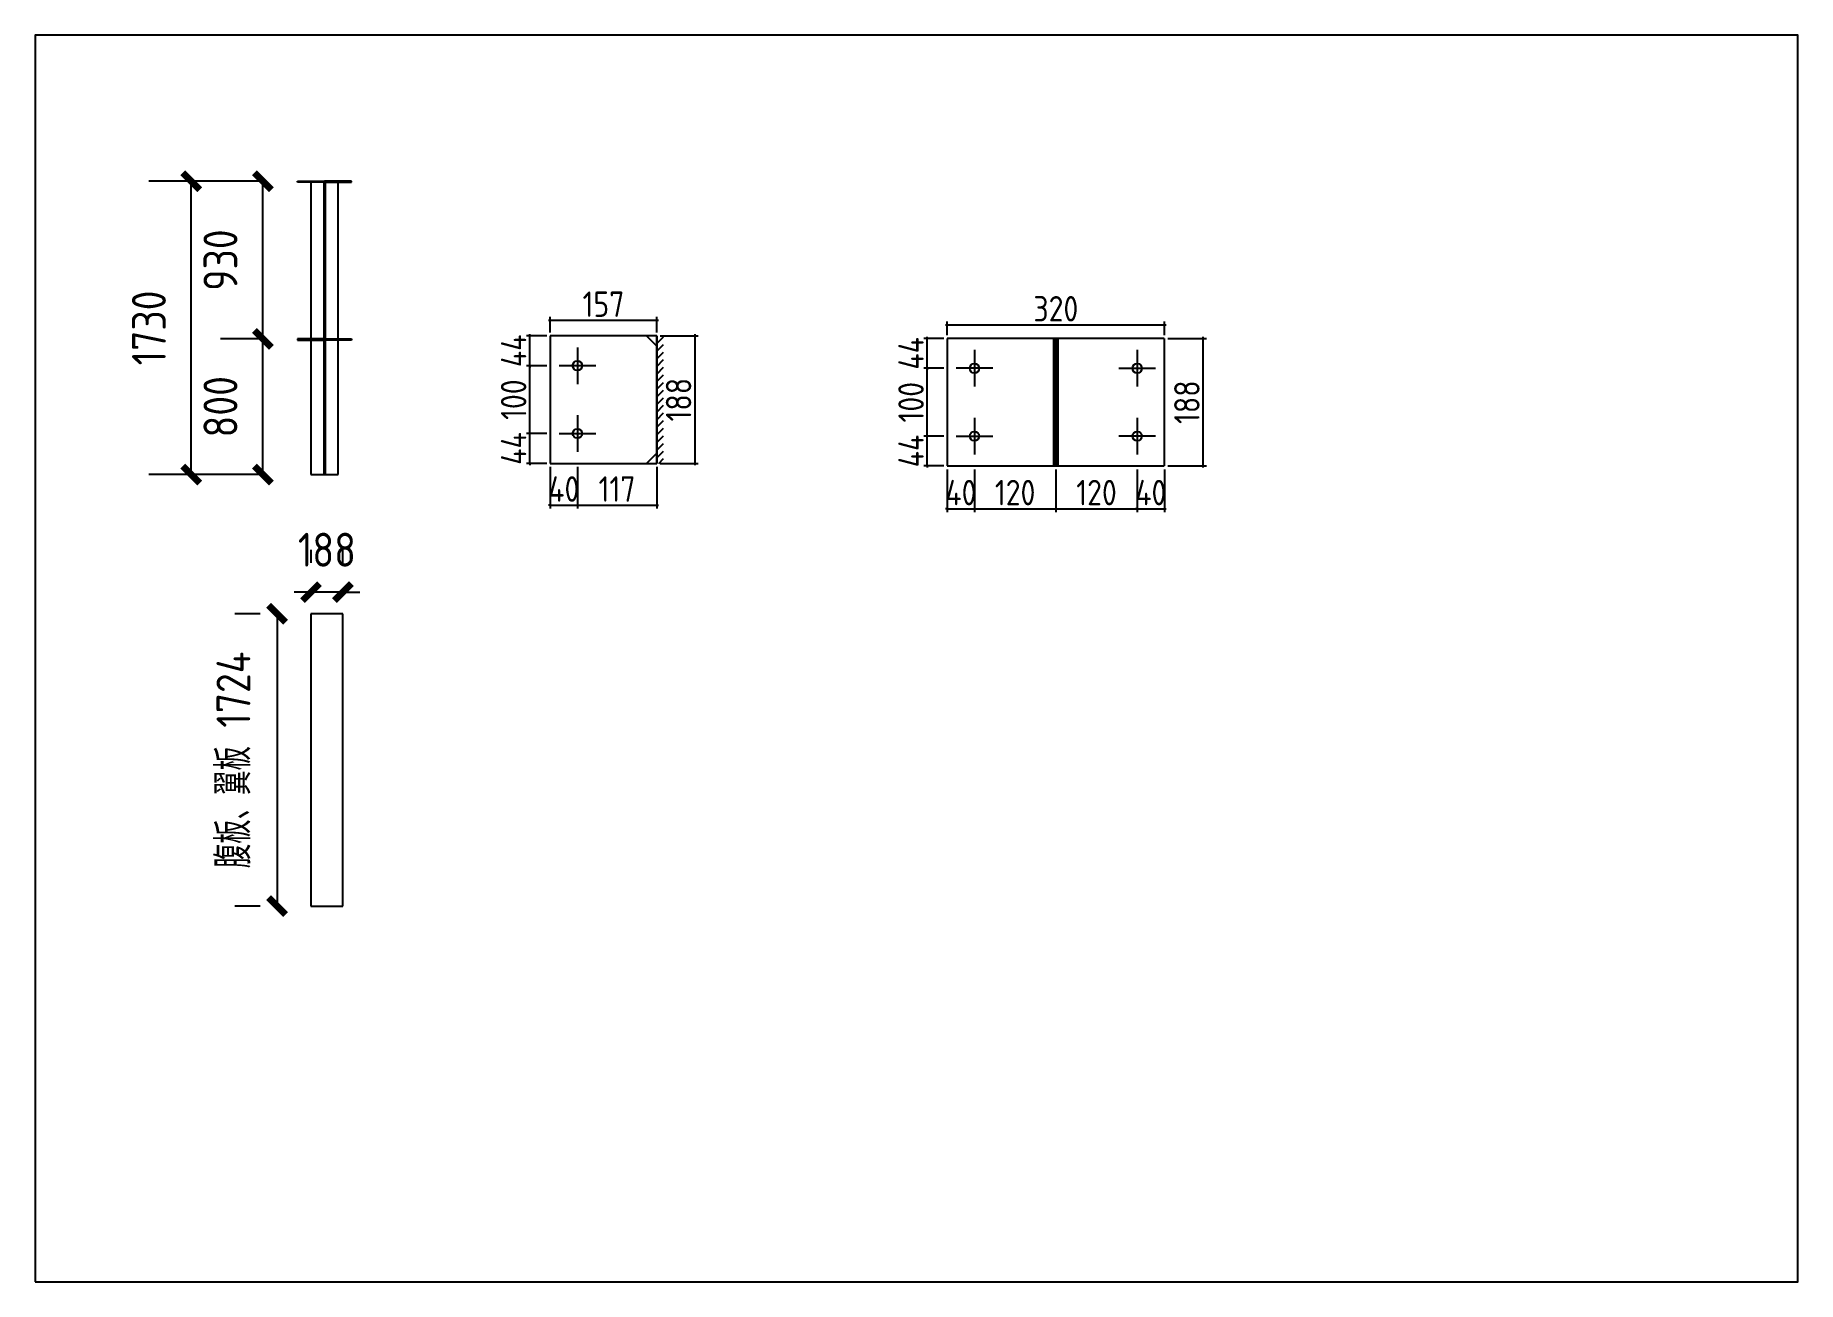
# Model space of a CAD drawing. Extents: x 102162 to 621267, y -39398 to 328893.
# Drawn here: x 503112 to 513507, y 281902 to 289252 of the extents above; entities that cross this region are included whole.
import ezdxf

# ---------------------------------------------------------------- set-up
doc = ezdxf.new("R2010")
doc.units = 0
doc.header["$LTSCALE"] = 1000
doc.header["$MEASUREMENT"] = 0
doc.styles.get("Standard").update_dxf_attribs({"font": 'gbenor.shx', "bigfont": 'gbcbig.shx'})
doc.dimstyles.get("Standard").update_dxf_attribs({"dimscale": 100, "dimtxt": 3.5, "dimasz": 1, "dimexe": 2.5, "dimexo": 3, "dimgap": 1.5, "dimtad": 1, "dimdec": 0, "dimzin": 0, "dimdsep": 46, "dimtxsty": 'Standard', "dimblk": 'ARCHTICK', "dimcen": 0.09, "dimadec": 0, "dimazin": 0, "dimtfac": 1, "dimtdec": 0, "dimtix": 1, "dimtmove": 2, "dimatfit": 3, "dimfxl": 1, "dimtolj": 1, "dimtzin": 0, "dimarcsym": 0})

msp = doc.modelspace()

# ---------------------------------------------------------------- blocks, each defined once
blk = doc.blocks.new('_ArchTick')
at = {"color": 0, "linetype": 'ByBlock', "const_width": 0.4}
blk.add_lwpolyline([(-0.5, -0.5), (0.5, 0.5)], dxfattribs=at)
blk = doc.blocks.new('*D2017')
at = {"color": 0, "lineweight": -2}
for p, q in [((504438, 287461), (504204, 287461)), ((504454, 286661), (504454, 287461)), ((504438, 286661), (504204, 286661))]:
    blk.add_line(p, q, dxfattribs=at)
at = {"layer": 'Defpoints', "color": 0}
for p in [(504454, 287461), (504738, 287461), (504738, 286661)]:
    blk.add_point(p, dxfattribs=at)
at = {"color": 0, "lineweight": -2, "xscale": 100, "yscale": 100, "zscale": 100}
for p, rotation in [((504454, 287461), 90), ((504454, 286661), 270)]:
    blk.add_blockref('_ArchTick', p, dxfattribs=dict(at, rotation=rotation))
at = {"color": 0, "insert": (504204, 287061), "char_height": 200, "attachment_point": 5, "rotation": 90}
blk.add_mtext('\\A1;800', dxfattribs=at)
blk = doc.blocks.new('*D2018')
at = {"color": 0, "lineweight": -2}
for p, q in [((504358, 288391), (504204, 288391)), ((504454, 287461), (504454, 288391)), ((504438, 287461), (504204, 287461))]:
    blk.add_line(p, q, dxfattribs=at)
at = {"layer": 'Defpoints', "color": 0}
for p in [(504454, 288391), (504658, 288391), (504738, 287461)]:
    blk.add_point(p, dxfattribs=at)
at = {"color": 0, "lineweight": -2, "xscale": 100, "yscale": 100, "zscale": 100}
for p, rotation in [((504454, 288391), 90), ((504454, 287461), 270)]:
    blk.add_blockref('_ArchTick', p, dxfattribs=dict(at, rotation=rotation))
at = {"color": 0, "insert": (504204, 287926), "char_height": 200, "attachment_point": 5, "rotation": 90}
blk.add_mtext('\\A1;930', dxfattribs=at)
blk = doc.blocks.new('*D2016')
at = {"color": 0, "lineweight": -2}
for p, q in [((504438, 288391), (503782, 288391)), ((504032, 286661), (504032, 288391)), ((504438, 286661), (503782, 286661))]:
    blk.add_line(p, q, dxfattribs=at)
at = {"layer": 'Defpoints', "color": 0}
for p in [(504032, 288391), (504738, 288391), (504738, 286661)]:
    blk.add_point(p, dxfattribs=at)
at = {"color": 0, "lineweight": -2, "xscale": 100, "yscale": 100, "zscale": 100}
for p, rotation in [((504032, 288391), 90), ((504032, 286661), 270)]:
    blk.add_blockref('_ArchTick', p, dxfattribs=dict(at, rotation=rotation))
at = {"color": 0, "insert": (503782, 287526), "char_height": 200, "attachment_point": 5, "rotation": 90}
blk.add_mtext('\\A1;1730', dxfattribs=at)
blk = doc.blocks.new('*D2019')
at = {"color": 0, "lineweight": -2}
for p, q in [((504438, 285841), (504288, 285841)), ((504538, 285841), (504538, 284117)), ((504438, 284117), (504288, 284117))]:
    blk.add_line(p, q, dxfattribs=at)
at = {"layer": 'Defpoints', "color": 0}
for p in [(504738, 285841), (504538, 284117), (504738, 284117)]:
    blk.add_point(p, dxfattribs=at)
at = {"color": 0, "lineweight": -2, "xscale": 100, "yscale": 100, "zscale": 100}
for p, rotation in [((504538, 285841), 90), ((504538, 284117), 270)]:
    blk.add_blockref('_ArchTick', p, dxfattribs=dict(at, rotation=rotation))
at = {"color": 0, "insert": (504281, 284979), "char_height": 200, "attachment_point": 5, "rotation": 90}
blk.add_mtext('\\A1;腹板、翼板 1724', dxfattribs=at)
blk = doc.blocks.new('*D2020')
at = {"color": 0, "lineweight": -2}
for p, q in [((504738, 286141), (504738, 286218)), ((504926, 286141), (504926, 286218)), ((504738, 285968), (504638, 285968)), ((504926, 285968), (504738, 285968)), ((504926, 285968), (505026, 285968))]:
    blk.add_line(p, q, dxfattribs=at)
at = {"layer": 'Defpoints', "color": 0}
for p in [(504738, 285968), (504738, 285841), (504926, 285841)]:
    blk.add_point(p, dxfattribs=at)
at = {"color": 0, "lineweight": -2, "xscale": 100, "yscale": 100, "zscale": 100}
blk.add_blockref('_ArchTick', (504738, 285968), dxfattribs=at)
at = {"color": 0, "lineweight": -2, "xscale": 100, "yscale": 100, "zscale": 100, "rotation": 180}
blk.add_blockref('_ArchTick', (504926, 285968), dxfattribs=at)
at = {"color": 0, "insert": (504832, 286218), "char_height": 200, "attachment_point": 5}
blk.add_mtext('\\A1;188', dxfattribs=at)
blk = doc.blocks.new('*D2021')
at = {"color": 0, "lineweight": -2}
for p, q in [((506149, 286707), (506149, 286461)), ((506309, 286707), (506309, 286461)), ((506149, 286481), (506139, 286481)), ((506149, 286481), (506309, 286481)), ((506309, 286481), (506319, 286481))]:
    blk.add_line(p, q, dxfattribs=at)
at = {"layer": 'Defpoints', "color": 0}
for p in [(506149, 286727), (506309, 286727), (506309, 286481)]:
    blk.add_point(p, dxfattribs=at)
at = {"color": 0, "lineweight": -2, "xscale": 10, "yscale": 10, "zscale": 10}
blk.add_blockref('_ArchTick', (506149, 286481), dxfattribs=at)
at = {"color": 0, "lineweight": -2, "xscale": 10, "yscale": 10, "zscale": 10, "rotation": 180}
blk.add_blockref('_ArchTick', (506309, 286481), dxfattribs=at)
at = {"color": 0, "insert": (506229, 286576), "char_height": 150, "attachment_point": 5}
blk.add_mtext('\\A1;40', dxfattribs=at)
blk = doc.blocks.new('*D2022')
at = {"color": 0, "lineweight": -2}
for p, q in [((506309, 286707), (506309, 286461)), ((506777, 286707), (506777, 286461)), ((506299, 286481), (506787, 286481))]:
    blk.add_line(p, q, dxfattribs=at)
at = {"layer": 'Defpoints', "color": 0}
for p in [(506309, 286727), (506777, 286727), (506777, 286481)]:
    blk.add_point(p, dxfattribs=at)
at = {"color": 0, "lineweight": -2, "xscale": 10, "yscale": 10, "zscale": 10, "rotation": 180}
blk.add_blockref('_ArchTick', (506309, 286481), dxfattribs=at)
at = {"color": 0, "lineweight": -2, "xscale": 10, "yscale": 10, "zscale": 10}
blk.add_blockref('_ArchTick', (506777, 286481), dxfattribs=at)
at = {"color": 0, "insert": (506543, 286576), "char_height": 150, "attachment_point": 5}
blk.add_mtext('\\A1;117', dxfattribs=at)
blk = doc.blocks.new('*D2023')
at = {"color": 0, "lineweight": -2}
for p, q in [((506139, 287571), (506787, 287571)), ((506149, 287499), (506149, 287591)), ((506777, 287499), (506777, 287591))]:
    blk.add_line(p, q, dxfattribs=at)
at = {"layer": 'Defpoints', "color": 0}
for p in [(506777, 287571), (506149, 287479), (506777, 287479)]:
    blk.add_point(p, dxfattribs=at)
at = {"color": 0, "lineweight": -2, "xscale": 10, "yscale": 10, "zscale": 10, "rotation": 180}
blk.add_blockref('_ArchTick', (506149, 287571), dxfattribs=at)
at = {"color": 0, "lineweight": -2, "xscale": 10, "yscale": 10, "zscale": 10}
blk.add_blockref('_ArchTick', (506777, 287571), dxfattribs=at)
at = {"color": 0, "insert": (506463, 287666), "char_height": 150, "attachment_point": 5}
blk.add_mtext('\\A1;157', dxfattribs=at)
blk = doc.blocks.new('*D2024')
at = {"color": 0, "lineweight": -2}
for p, q in [((506129, 286903), (506008, 286903)), ((506028, 286903), (506028, 286913)), ((506028, 286727), (506028, 286903)), ((506129, 286727), (506008, 286727)), ((506028, 286727), (506028, 286717))]:
    blk.add_line(p, q, dxfattribs=at)
at = {"layer": 'Defpoints', "color": 0}
for p in [(506028, 286903), (506149, 286903), (506149, 286727)]:
    blk.add_point(p, dxfattribs=at)
at = {"color": 0, "lineweight": -2, "xscale": 10, "yscale": 10, "zscale": 10}
for p, rotation in [((506028, 286903), 270), ((506028, 286727), 90)]:
    blk.add_blockref('_ArchTick', p, dxfattribs=dict(at, rotation=rotation))
at = {"color": 0, "insert": (505933, 286815), "char_height": 150, "attachment_point": 5, "rotation": 90}
blk.add_mtext('\\A1;44', dxfattribs=at)
blk = doc.blocks.new('*D2025')
at = {"color": 0, "lineweight": -2}
for p, q in [((506129, 287303), (506008, 287303)), ((506028, 286893), (506028, 287313)), ((506129, 286903), (506008, 286903))]:
    blk.add_line(p, q, dxfattribs=at)
at = {"layer": 'Defpoints', "color": 0}
for p in [(506028, 287303), (506149, 287303), (506149, 286903)]:
    blk.add_point(p, dxfattribs=at)
at = {"color": 0, "lineweight": -2, "xscale": 10, "yscale": 10, "zscale": 10}
for p, rotation in [((506028, 287303), 90), ((506028, 286903), 270)]:
    blk.add_blockref('_ArchTick', p, dxfattribs=dict(at, rotation=rotation))
at = {"color": 0, "insert": (505933, 287103), "char_height": 150, "attachment_point": 5, "rotation": 90}
blk.add_mtext('\\A1;100', dxfattribs=at)
blk = doc.blocks.new('*D2026')
at = {"color": 0, "lineweight": -2}
for p, q in [((506129, 287479), (506008, 287479)), ((506028, 287479), (506028, 287489)), ((506028, 287303), (506028, 287479)), ((506129, 287303), (506008, 287303)), ((506028, 287303), (506028, 287293))]:
    blk.add_line(p, q, dxfattribs=at)
at = {"layer": 'Defpoints', "color": 0}
for p in [(506028, 287479), (506149, 287479), (506149, 287303)]:
    blk.add_point(p, dxfattribs=at)
at = {"color": 0, "lineweight": -2, "xscale": 10, "yscale": 10, "zscale": 10}
for p, rotation in [((506028, 287479), 270), ((506028, 287303), 90)]:
    blk.add_blockref('_ArchTick', p, dxfattribs=dict(at, rotation=rotation))
at = {"color": 0, "insert": (505933, 287391), "char_height": 150, "attachment_point": 5, "rotation": 90}
blk.add_mtext('\\A1;44', dxfattribs=at)
blk = doc.blocks.new('*D2027')
at = {"color": 0, "lineweight": -2}
for p, q in [((506797, 287479), (507021, 287479)), ((507001, 287489), (507001, 286717)), ((506797, 286727), (507021, 286727))]:
    blk.add_line(p, q, dxfattribs=at)
at = {"layer": 'Defpoints', "color": 0}
for p in [(506777, 287479), (506777, 286727), (507001, 286727)]:
    blk.add_point(p, dxfattribs=at)
at = {"color": 0, "lineweight": -2, "xscale": 10, "yscale": 10, "zscale": 10}
for p, rotation in [((507001, 287479), 90), ((507001, 286727), 270)]:
    blk.add_blockref('_ArchTick', p, dxfattribs=dict(at, rotation=rotation))
at = {"color": 0, "insert": (506906, 287103), "char_height": 150, "attachment_point": 5, "rotation": 90}
blk.add_mtext('\\A1;188', dxfattribs=at)
blk = doc.blocks.new('*D2028')
at = {"color": 0, "lineweight": -2}
for p, q in [((508491, 286692), (508491, 286440)), ((508651, 286692), (508651, 286440)), ((508491, 286460), (508481, 286460)), ((508491, 286460), (508651, 286460)), ((508651, 286460), (508661, 286460))]:
    blk.add_line(p, q, dxfattribs=at)
at = {"layer": 'Defpoints', "color": 0}
for p in [(508491, 286712), (508651, 286712), (508651, 286460)]:
    blk.add_point(p, dxfattribs=at)
at = {"color": 0, "lineweight": -2, "xscale": 10, "yscale": 10, "zscale": 10}
blk.add_blockref('_ArchTick', (508491, 286460), dxfattribs=at)
at = {"color": 0, "lineweight": -2, "xscale": 10, "yscale": 10, "zscale": 10, "rotation": 180}
blk.add_blockref('_ArchTick', (508651, 286460), dxfattribs=at)
at = {"color": 0, "insert": (508571, 286555), "char_height": 150, "attachment_point": 5}
blk.add_mtext('\\A1;40', dxfattribs=at)
blk = doc.blocks.new('*D2029')
at = {"color": 0, "lineweight": -2}
for p, q in [((508651, 286692), (508651, 286440)), ((509131, 286692), (509131, 286440)), ((508641, 286460), (509141, 286460))]:
    blk.add_line(p, q, dxfattribs=at)
at = {"layer": 'Defpoints', "color": 0}
for p in [(508651, 286712), (509131, 286712), (509131, 286460)]:
    blk.add_point(p, dxfattribs=at)
at = {"color": 0, "lineweight": -2, "xscale": 10, "yscale": 10, "zscale": 10, "rotation": 180}
blk.add_blockref('_ArchTick', (508651, 286460), dxfattribs=at)
at = {"color": 0, "lineweight": -2, "xscale": 10, "yscale": 10, "zscale": 10}
blk.add_blockref('_ArchTick', (509131, 286460), dxfattribs=at)
at = {"color": 0, "insert": (508891, 286555), "char_height": 150, "attachment_point": 5}
blk.add_mtext('\\A1;120', dxfattribs=at)
blk = doc.blocks.new('*D2030')
at = {"color": 0, "lineweight": -2}
for p, q in [((509131, 286692), (509131, 286440)), ((509611, 286692), (509611, 286440)), ((509121, 286460), (509621, 286460))]:
    blk.add_line(p, q, dxfattribs=at)
at = {"layer": 'Defpoints', "color": 0}
for p in [(509131, 286712), (509611, 286712), (509611, 286460)]:
    blk.add_point(p, dxfattribs=at)
at = {"color": 0, "lineweight": -2, "xscale": 10, "yscale": 10, "zscale": 10, "rotation": 180}
blk.add_blockref('_ArchTick', (509131, 286460), dxfattribs=at)
at = {"color": 0, "lineweight": -2, "xscale": 10, "yscale": 10, "zscale": 10}
blk.add_blockref('_ArchTick', (509611, 286460), dxfattribs=at)
at = {"color": 0, "insert": (509371, 286555), "char_height": 150, "attachment_point": 5}
blk.add_mtext('\\A1;120', dxfattribs=at)
blk = doc.blocks.new('*D2031')
at = {"color": 0, "lineweight": -2}
for p, q in [((509611, 286692), (509611, 286440)), ((509771, 286692), (509771, 286440)), ((509611, 286460), (509601, 286460)), ((509611, 286460), (509771, 286460)), ((509771, 286460), (509781, 286460))]:
    blk.add_line(p, q, dxfattribs=at)
at = {"layer": 'Defpoints', "color": 0}
for p in [(509611, 286712), (509771, 286712), (509771, 286460)]:
    blk.add_point(p, dxfattribs=at)
at = {"color": 0, "lineweight": -2, "xscale": 10, "yscale": 10, "zscale": 10}
blk.add_blockref('_ArchTick', (509611, 286460), dxfattribs=at)
at = {"color": 0, "lineweight": -2, "xscale": 10, "yscale": 10, "zscale": 10, "rotation": 180}
blk.add_blockref('_ArchTick', (509771, 286460), dxfattribs=at)
at = {"color": 0, "insert": (509691, 286555), "char_height": 150, "attachment_point": 5}
blk.add_mtext('\\A1;40', dxfattribs=at)
blk = doc.blocks.new('*D2032')
at = {"color": 0, "lineweight": -2}
for p, q in [((508471, 286888), (508352, 286888)), ((508372, 286888), (508372, 286898)), ((508372, 286712), (508372, 286888)), ((508471, 286712), (508352, 286712)), ((508372, 286712), (508372, 286702))]:
    blk.add_line(p, q, dxfattribs=at)
at = {"layer": 'Defpoints', "color": 0}
for p in [(508372, 286888), (508491, 286888), (508491, 286712)]:
    blk.add_point(p, dxfattribs=at)
at = {"color": 0, "lineweight": -2, "xscale": 10, "yscale": 10, "zscale": 10}
for p, rotation in [((508372, 286888), 270), ((508372, 286712), 90)]:
    blk.add_blockref('_ArchTick', p, dxfattribs=dict(at, rotation=rotation))
at = {"color": 0, "insert": (508277, 286800), "char_height": 150, "attachment_point": 5, "rotation": 90}
blk.add_mtext('\\A1;44', dxfattribs=at)
blk = doc.blocks.new('*D2033')
at = {"color": 0, "lineweight": -2}
for p, q in [((508471, 287288), (508352, 287288)), ((508372, 286878), (508372, 287298)), ((508471, 286888), (508352, 286888))]:
    blk.add_line(p, q, dxfattribs=at)
at = {"layer": 'Defpoints', "color": 0}
for p in [(508372, 287288), (508491, 287288), (508491, 286888)]:
    blk.add_point(p, dxfattribs=at)
at = {"color": 0, "lineweight": -2, "xscale": 10, "yscale": 10, "zscale": 10}
for p, rotation in [((508372, 287288), 90), ((508372, 286888), 270)]:
    blk.add_blockref('_ArchTick', p, dxfattribs=dict(at, rotation=rotation))
at = {"color": 0, "insert": (508277, 287088), "char_height": 150, "attachment_point": 5, "rotation": 90}
blk.add_mtext('\\A1;100', dxfattribs=at)
blk = doc.blocks.new('*D2034')
at = {"color": 0, "lineweight": -2}
for p, q in [((508471, 287464), (508352, 287464)), ((508372, 287464), (508372, 287474)), ((508372, 287288), (508372, 287464)), ((508471, 287288), (508352, 287288)), ((508372, 287288), (508372, 287278))]:
    blk.add_line(p, q, dxfattribs=at)
at = {"layer": 'Defpoints', "color": 0}
for p in [(508372, 287464), (508491, 287464), (508491, 287288)]:
    blk.add_point(p, dxfattribs=at)
at = {"color": 0, "lineweight": -2, "xscale": 10, "yscale": 10, "zscale": 10}
for p, rotation in [((508372, 287464), 270), ((508372, 287288), 90)]:
    blk.add_blockref('_ArchTick', p, dxfattribs=dict(at, rotation=rotation))
at = {"color": 0, "insert": (508277, 287376), "char_height": 150, "attachment_point": 5, "rotation": 90}
blk.add_mtext('\\A1;44', dxfattribs=at)
blk = doc.blocks.new('*D2035')
at = {"color": 0, "lineweight": -2}
for p, q in [((508481, 287544), (509781, 287544)), ((508491, 287484), (508491, 287564)), ((509771, 287484), (509771, 287564))]:
    blk.add_line(p, q, dxfattribs=at)
at = {"layer": 'Defpoints', "color": 0}
for p in [(509771, 287544), (508491, 287464), (509771, 287464)]:
    blk.add_point(p, dxfattribs=at)
at = {"color": 0, "lineweight": -2, "xscale": 10, "yscale": 10, "zscale": 10, "rotation": 180}
blk.add_blockref('_ArchTick', (508491, 287544), dxfattribs=at)
at = {"color": 0, "lineweight": -2, "xscale": 10, "yscale": 10, "zscale": 10}
blk.add_blockref('_ArchTick', (509771, 287544), dxfattribs=at)
at = {"color": 0, "insert": (509131, 287639), "char_height": 150, "attachment_point": 5}
blk.add_mtext('\\A1;320', dxfattribs=at)
blk = doc.blocks.new('*D2036')
at = {"color": 0, "lineweight": -2}
for p, q in [((509791, 287464), (510019, 287464)), ((509999, 286702), (509999, 287474)), ((509791, 286712), (510019, 286712))]:
    blk.add_line(p, q, dxfattribs=at)
at = {"layer": 'Defpoints', "color": 0}
for p in [(509771, 287464), (509999, 287464), (509771, 286712)]:
    blk.add_point(p, dxfattribs=at)
at = {"color": 0, "lineweight": -2, "xscale": 10, "yscale": 10, "zscale": 10}
for p, rotation in [((509999, 287464), 90), ((509999, 286712), 270)]:
    blk.add_blockref('_ArchTick', p, dxfattribs=dict(at, rotation=rotation))
at = {"color": 0, "insert": (509904, 287088), "char_height": 150, "attachment_point": 5, "rotation": 90}
blk.add_mtext('\\A1;188', dxfattribs=at)

# ---------------------------------------------------------------- dimensions: what is measured, and where the dimension line sits
for base, p1, p2, picture, middle in [((504032.2, 288390.7), (504737.6, 286660.7), (504737.6, 288390.7), '*D2016', (503782.2, 287525.7)), ((504454.1, 288390.7), (504737.6, 287460.7), (504657.6, 288390.7), '*D2018', (504204.1, 287925.7)), ((504454.1, 287460.7), (504737.6, 286660.7), (504737.6, 287460.7), '*D2017', (504204.1, 287060.7))]:
    dim = msp.add_linear_dim(base=base, p1=p1, p2=p2, angle=90, dimstyle='Standard', override={"dimtxt": 2})
    dim.commit()
    dim.dimension.update_dxf_attribs({"geometry": picture, "text_midpoint": middle})
at = {"color": 4}
for p1, p2, distance, picture, middle in [((506149.2, 287479.3), (506777.2, 287479.3), 91.9, '*D2023', (506463.2, 287666.2)), ((508490.8, 287463.8), (509770.8, 287463.8), 79.7, '*D2035', (509130.8, 287638.5)), ((506777.2, 287479.3), (506777.2, 286727.3), 223.9, '*D2027', (506906.1, 287103.3)), ((509770.8, 286711.8), (509770.8, 287463.8), -228.2, '*D2036', (509904.1, 287087.8))]:
    dim = msp.add_aligned_dim(p1=p1, p2=p2, distance=distance, dimstyle='Standard', override={"dimtxt": 1.5, "dimasz": 0.1, "dimexe": 0.2, "dimexo": 0.2, "dimgap": 0.2, "dimlfac": 0.25, "dimrnd": 0.25, "dimdle": 0.1}, dxfattribs=at)
    dim.commit()
    dim.dimension.update_dxf_attribs({"geometry": picture, "text_midpoint": middle})
for base, p1, p2, picture, middle in [((506028.4, 287479.3), (506149.2, 287303.3), (506149.2, 287479.3), '*D2026', (505933.4, 287391.3)), ((508372, 287463.8), (508490.8, 287287.8), (508490.8, 287463.8), '*D2034', (508277, 287375.8)), ((506028.4, 287303.3), (506149.2, 286903.3), (506149.2, 287303.3), '*D2025', (505933.4, 287103.3)), ((508372, 287287.8), (508490.8, 286887.8), (508490.8, 287287.8), '*D2033', (508277, 287087.8)), ((506028.4, 286903.3), (506149.2, 286727.3), (506149.2, 286903.3), '*D2024', (505933.4, 286815.3)), ((508372, 286887.8), (508490.8, 286711.8), (508490.8, 286887.8), '*D2032', (508277, 286799.8))]:
    dim = msp.add_linear_dim(base=base, p1=p1, p2=p2, angle=90, dimstyle='Standard', override={"dimtxt": 1.5, "dimasz": 0.1, "dimexe": 0.2, "dimexo": 0.2, "dimgap": 0.2, "dimlfac": 0.25, "dimrnd": 0.25, "dimdle": 0.1}, dxfattribs=at)
    dim.commit()
    dim.dimension.update_dxf_attribs({"geometry": picture, "text_midpoint": middle})
for base, p1, p2, picture, middle in [((506309.2, 286480.5), (506149.2, 286727.3), (506309.2, 286727.3), '*D2021', (506229.2, 286575.5)), ((506777.2, 286480.5), (506309.2, 286727.3), (506777.2, 286727.3), '*D2022', (506543.2, 286575.5)), ((508650.8, 286459.9), (508490.8, 286711.8), (508650.8, 286711.8), '*D2028', (508570.8, 286554.9)), ((509130.8, 286459.9), (508650.8, 286711.8), (509130.8, 286711.8), '*D2029', (508890.8, 286554.9)), ((509610.8, 286459.9), (509130.8, 286711.8), (509610.8, 286711.8), '*D2030', (509370.8, 286554.9)), ((509770.8, 286459.9), (509610.8, 286711.8), (509770.8, 286711.8), '*D2031', (509690.8, 286554.9))]:
    dim = msp.add_linear_dim(base=base, p1=p1, p2=p2, dimstyle='Standard', override={"dimtxt": 1.5, "dimasz": 0.1, "dimexe": 0.2, "dimexo": 0.2, "dimgap": 0.2, "dimlfac": 0.25, "dimrnd": 0.25, "dimdle": 0.1}, dxfattribs=at)
    dim.commit()
    dim.dimension.update_dxf_attribs({"geometry": picture, "text_midpoint": middle})
dim = msp.add_aligned_dim(p1=(504925.6, 285840.6), p2=(504737.6, 285840.6), distance=-127.2, dimstyle='Standard', override={"dimtxt": 2})
dim.commit()
dim.dimension.update_dxf_attribs({"geometry": '*D2020', "text_midpoint": (504831.6, 286217.8)})
dim = msp.add_aligned_dim(p1=(504737.6, 285840.6), p2=(504737.6, 284116.6), distance=-199.8, text='腹板、翼板 1724', dimstyle='Standard', override={"dimtxt": 2})
dim.commit()
dim.dimension.update_dxf_attribs({"geometry": '*D2019', "text_midpoint": (504281.2, 284978.6)})

# ---------------------------------------------------------------- hatches: boundary and pattern name
h = msp.add_hatch()
h.set_pattern_fill('ANSI31', color=256, scale=20, style=0)
h.set_pattern_definition([(45, (-466625.703, -104228.16), (-22.4506403, 22.4506403), [])])
h.paths.add_polyline_path([(506817.2, 287479.3), (506777.2, 287479.3), (506777.2, 286727.3), (506817.2, 286727.3)])

# ---------------------------------------------------------------- linework, layer by layer
at = {"color": 2}
for p, q in [((504657.6, 288384.7), (504657.6, 288390.7)), ((504657.6, 288390.7), (504817.6, 288390.7)), ((504814.6, 288384.7), (504657.6, 288384.7)), ((504820.6, 288384.7), (504814.6, 288384.7)), ((504814.6, 288384.7), (504820.6, 288384.7)), ((504977.6, 288390.7), (504817.6, 288390.7)), ((504820.6, 288384.7), (504977.6, 288384.7)), ((504977.6, 288384.7), (504977.6, 288390.7)), ((504814.6, 287460.7), (504657.6, 287460.7)), ((504657.6, 287460.7), (504657.6, 287454.7)), ((504657.6, 287454.7), (504814.6, 287454.7)), ((504820.6, 287460.7), (504977.6, 287460.7)), ((504977.6, 287454.7), (504820.6, 287454.7)), ((504977.6, 287460.7), (504977.6, 287454.7)), ((506777.2, 287479.3), (506149.2, 287479.3)), ((506149.2, 287479.3), (506149.2, 286727.3)), ((506777.2, 287479.3), (506777.2, 286727.3)), ((509770.8, 287463.8), (508490.8, 287463.8)), ((508490.8, 287463.8), (508490.8, 286711.8)), ((509770.8, 287463.8), (509770.8, 286711.8)), ((506309.2, 287411.3), (506309.2, 287195.3)), ((508650.8, 287395.8), (508650.8, 287179.8)), ((509610.8, 287395.8), (509610.8, 287179.8)), ((506417.2, 287303.3), (506201.2, 287303.3)), ((508758.8, 287287.8), (508542.8, 287287.8)), ((509502.8, 287287.8), (509718.8, 287287.8)), ((506309.2, 287011.3), (506309.2, 286795.3)), ((506201.2, 286903.3), (506417.2, 286903.3)), ((508650.8, 286995.8), (508650.8, 286779.8)), ((509610.8, 286995.8), (509610.8, 286779.8)), ((508542.8, 286887.8), (508758.8, 286887.8)), ((509718.8, 286887.8), (509502.8, 286887.8)), ((506149.2, 286727.3), (506777.2, 286727.3)), ((508490.8, 286711.8), (509770.8, 286711.8)), ((504925.6, 285840.6), (504737.6, 285840.6))]:
    msp.add_line(p, q, dxfattribs=at)
for p, q in [((504737.6, 288384.7), (504737.6, 286660.7)), ((504897.6, 288384.7), (504737.6, 288384.7)), ((504814.6, 288384.7), (504814.6, 286660.7)), ((504820.6, 288384.7), (504820.6, 286660.7)), ((504897.6, 286660.7), (504897.6, 288384.7)), ((506717.2, 287479.3), (506777.2, 287419.3)), ((509118.8, 287463.8), (509118.8, 286711.8)), ((509142.8, 287463.8), (509142.8, 286711.8)), ((506717.2, 286727.3), (506777.2, 286787.3)), ((504737.6, 286660.7), (504897.6, 286660.7)), ((504737.6, 285840.6), (504737.6, 284116.6)), ((504925.6, 284116.6), (504925.6, 285840.6)), ((504737.6, 284116.6), (504925.6, 284116.6))]:
    msp.add_line(p, q)
at = {"color": 1}
for p, q in [((504817.6, 288390.7), (504817.6, 286660.7)), ((509130.8, 286711.8), (509130.8, 287463.8))]:
    msp.add_line(p, q, dxfattribs=at)
at = {"color": 6}
for p, q in [((506777.2, 286727.3), (506777.2, 287479.3)), ((509118.8, 286711.8), (509118.8, 287463.8)), ((509142.8, 286711.8), (509142.8, 287463.8))]:
    msp.add_line(p, q, dxfattribs=at)
msp.add_lwpolyline([(503111.7, 281901.7), (513506.7, 281901.7), (513506.7, 289251.7), (503111.7, 289251.7)], close=True)
at = {"color": 2}
for centre in [(506309.2, 287303.3), (508650.8, 287287.8), (509610.8, 287287.8), (506309.2, 286903.3), (508650.8, 286887.8), (509610.8, 286887.8)]:
    msp.add_circle(centre, 28, dxfattribs=at)

msp.set_redraw_order([(e.dxf.handle, doc.entitydb.next_handle()) for e in msp.query("TEXT MTEXT ATTDEF DIMENSION ARC_DIMENSION")])  # texts and dimensions are drawn at this point

doc.saveas('drawing.dxf')
